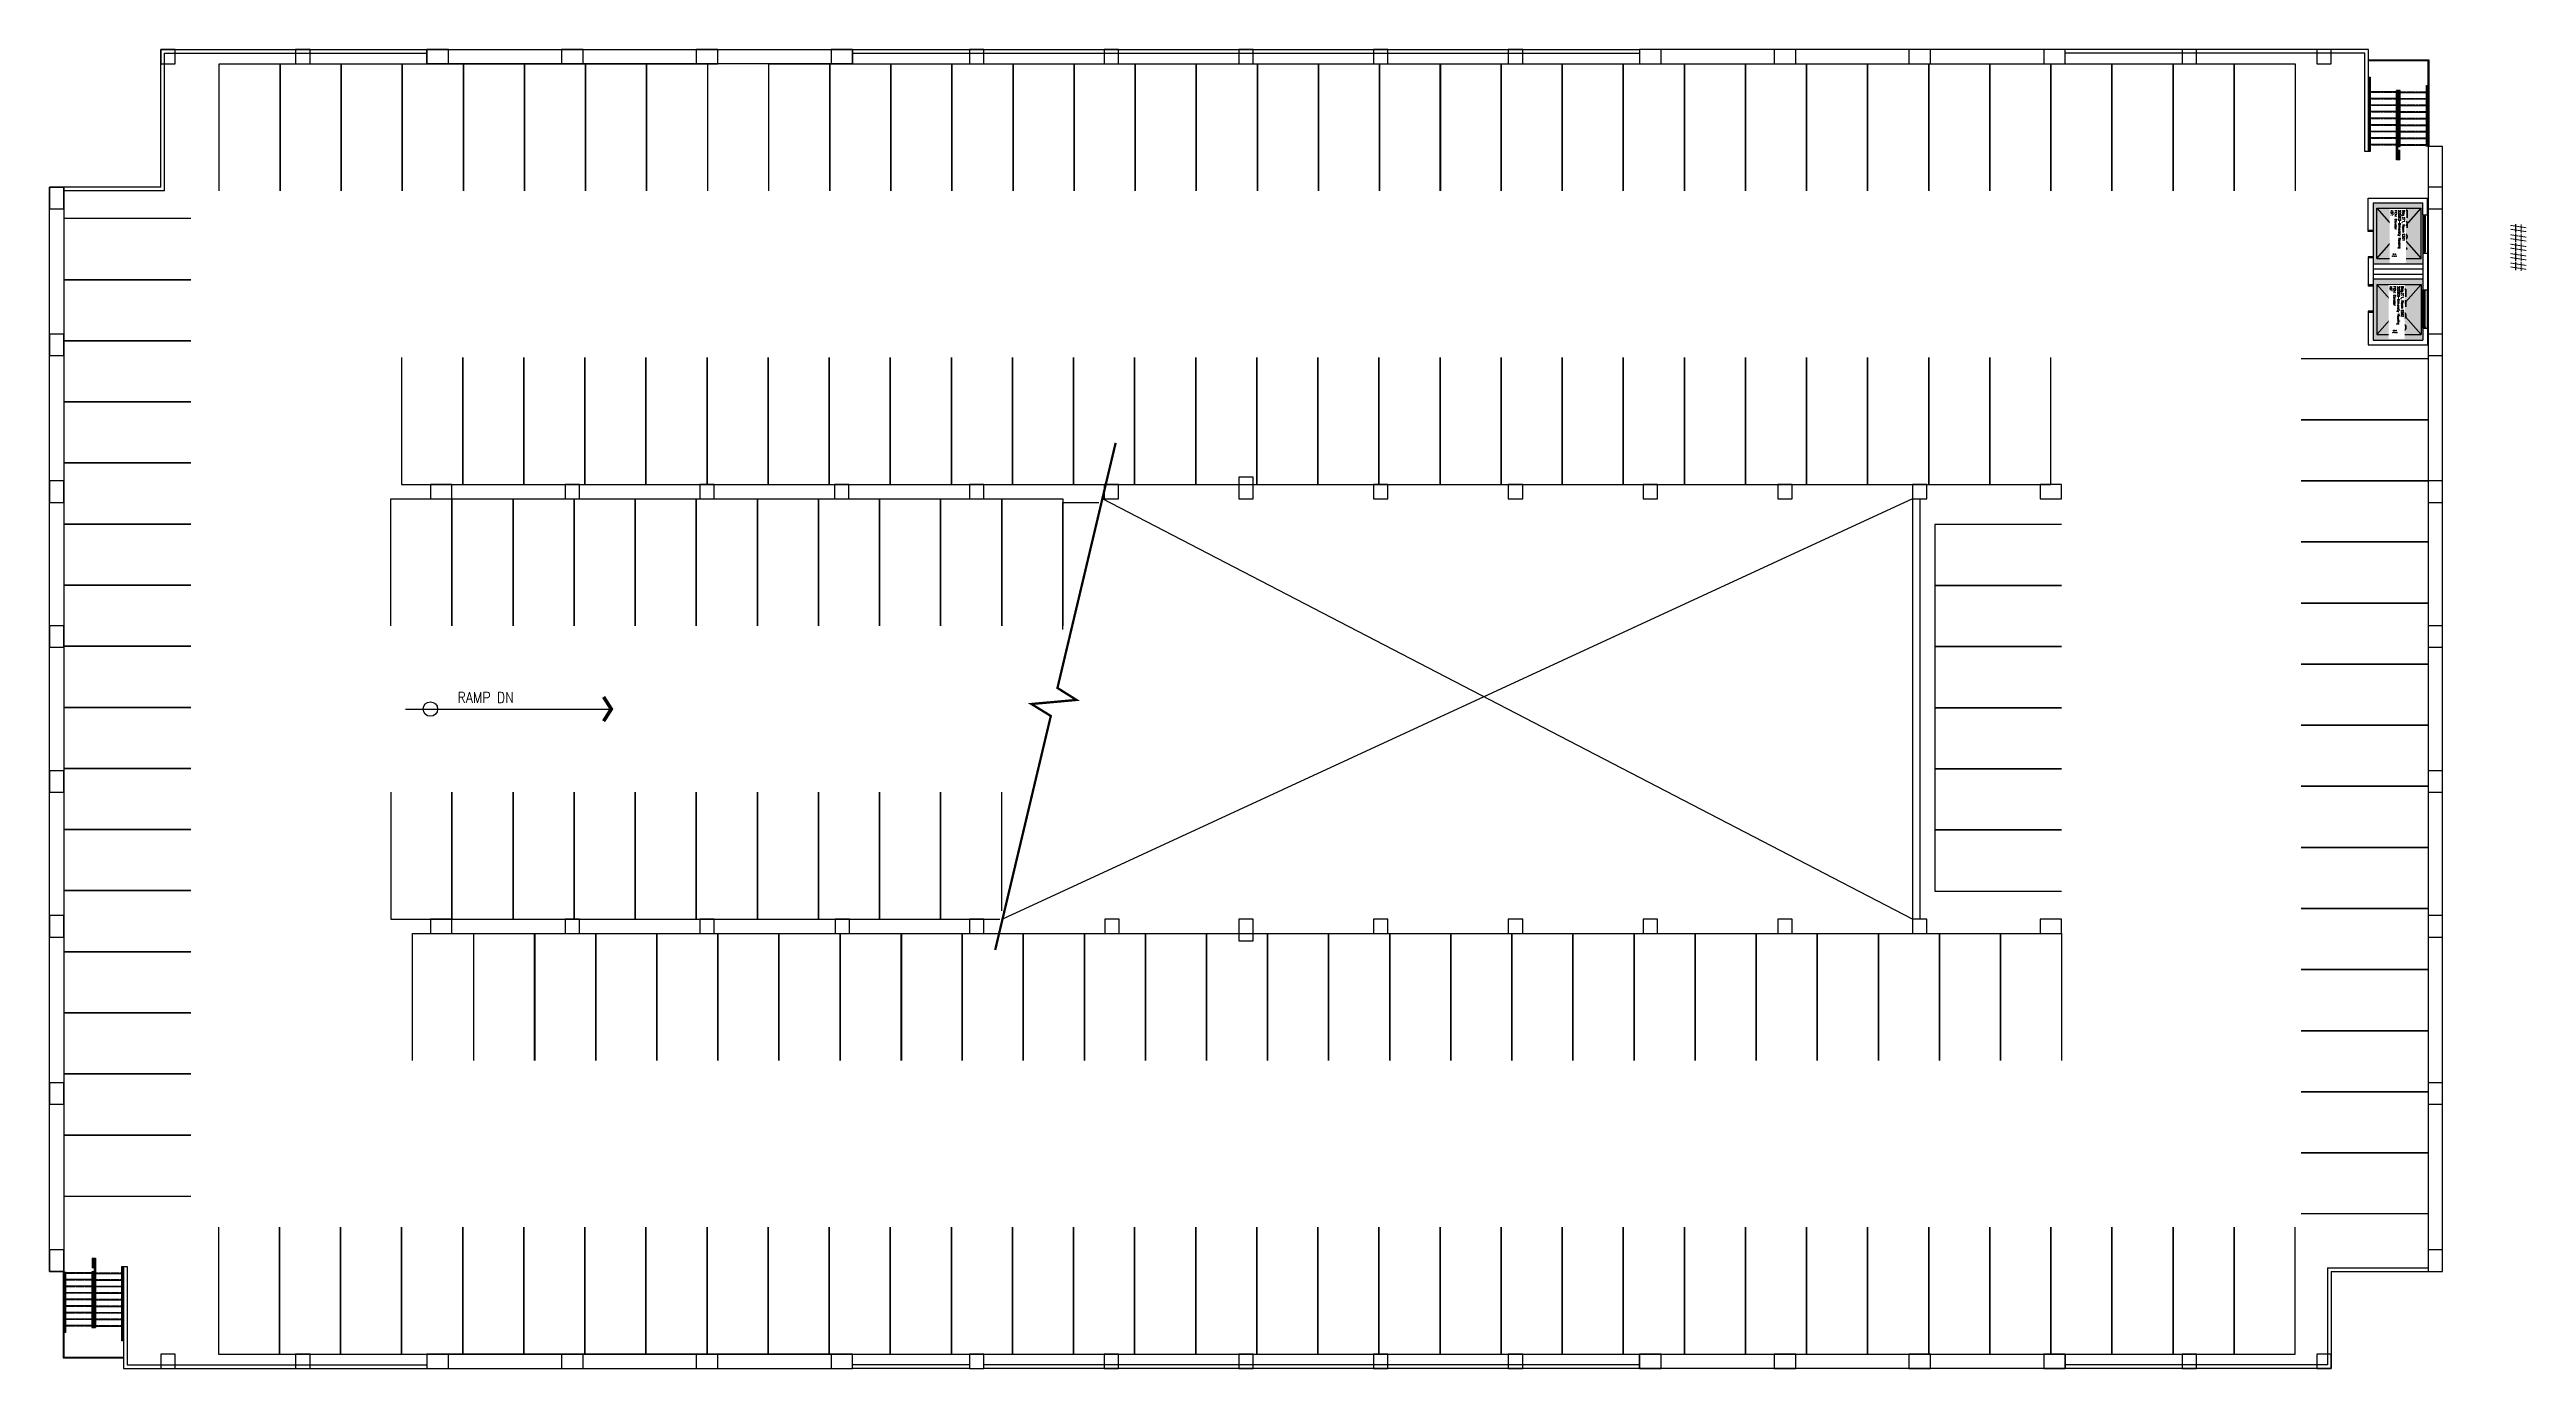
# Model space of a CAD drawing. Header units: inches. Extents: x -12 to 4124, y -12 to 2190.
import ezdxf
from ezdxf.enums import TextEntityAlignment as Align

# ---------------------------------------------------------------- set-up
doc = ezdxf.new("R2010")
doc.units = ezdxf.units.IN
doc.header["$LTSCALE"] = 10
doc.header["$MEASUREMENT"] = 0
doc.linetypes.add('HIDDEN2', pattern=[0.1875, 0.125, -0.0625])
for name, color, linetype in [('A-COLS', 5, 'CONTINUOUS'), ('A-FLOR', 3, 'CONTINUOUS'), ('A-GLAZ', 1, 'CONTINUOUS'), ('A-IDEN-RNUM', 7, 'CONTINUOUS'), ('A-IDEN-SNUM', 4, 'CONTINUOUS'), ('A-IDEN-VNUM', 4, 'CONTINUOUS'), ('A-WALL', 5, 'CONTINUOUS'), ('AREA-TEXT', 3, 'CONTINUOUS'), ('Rooms-Category-Color', 7, 'CONTINUOUS'), ('Rooms-College-Color', 7, 'CONTINUOUS'), ('Rooms-Department-Color', 7, 'CONTINUOUS'), ('Rooms-Division-Color', 7, 'CONTINUOUS'), ('Rooms-Information', 7, 'CONTINUOUS')]:
    doc.layers.add(name, color=color, linetype=linetype)
doc.styles.add('AREA', font='arial.ttf', dxfattribs={"width": 0.75, "height": 27})
doc.styles.add('ROOMSNUMBER', font='txt.shx', dxfattribs={"height": 0.03})
doc.styles.add('ROOMVNUMBER', font='simplex.shx', dxfattribs={"width": 0.85})
doc.styles.add('SIMPLEX', font='simplex.shx', dxfattribs={"width": 0.85})

msp = doc.modelspace()

# ---------------------------------------------------------------- hatches: boundary and pattern name
at = {"layer": 'Rooms-Category-Color', "true_color": 0xadadad}
for points in [[(3951, 1934), (3868, 1934), (3868, 1832), (3951, 1832)], [(3951, 1807), (3868, 1807), (3868, 1705), (3951, 1705)]]:
    msp.add_hatch(color=253, dxfattribs=at).paths.add_polyline_path(points)
at = {"layer": 'Rooms-College-Color', "true_color": 0xadadad}
for points in [[(3951, 1934), (3868, 1934), (3868, 1832), (3951, 1832)], [(3951, 1807), (3868, 1807), (3868, 1705), (3951, 1705)]]:
    msp.add_hatch(color=253, dxfattribs=at).paths.add_polyline_path(points)
at = {"layer": 'Rooms-Department-Color', "true_color": 0xacacac}
for points in [[(3951, 1934), (3868, 1934), (3868, 1832), (3951, 1832)], [(3951, 1807), (3868, 1807), (3868, 1705), (3951, 1705)]]:
    msp.add_hatch(color=253, dxfattribs=at).paths.add_polyline_path(points)
at = {"layer": 'Rooms-Division-Color', "true_color": 0xadadad}
for points in [[(3951, 1934), (3868, 1934), (3868, 1832), (3951, 1832)], [(3951, 1807), (3868, 1807), (3868, 1705), (3951, 1705)]]:
    msp.add_hatch(color=253, dxfattribs=at).paths.add_polyline_path(points)

# ---------------------------------------------------------------- linework, layer by layer
at = {"layer": 'A-COLS'}
for points in [[(174, 2166), (198, 2166), (198, 2190), (174, 2190)], [(399, 2166), (423, 2166), (423, 2190), (399, 2190)], [(654, 2166), (654, 2190), (618, 2190), (618, 2166)], [(879, 2166), (879, 2190), (843, 2190), (843, 2166)], [(1104, 2166), (1104, 2190), (1068, 2190), (1068, 2166)], [(1329, 2166), (1329, 2190), (1293, 2190), (1293, 2166)], [(1524, 2166), (1548, 2166), (1548, 2190), (1524, 2190)], [(1749, 2166), (1773, 2166), (1773, 2190), (1749, 2190)], [(1974, 2166), (1998, 2166), (1998, 2190), (1974, 2190)], [(2199, 2166), (2223, 2166), (2223, 2190), (2199, 2190)], [(2424, 2166), (2448, 2166), (2448, 2190), (2424, 2190)], [(2679, 2166), (2679, 2190), (2643, 2190), (2643, 2166)], [(2904, 2166), (2904, 2190), (2868, 2190), (2868, 2166)], [(3129, 2166), (3129, 2190), (3093, 2190), (3093, 2166)], [(3354, 2166), (3354, 2190), (3318, 2190), (3318, 2166)], [(3549, 2166), (3573, 2166), (3573, 2190), (3549, 2190)], [(3774, 2166), (3798, 2166), (3798, 2190), (3774, 2190)], [(12, 1960), (-12, 1960), (-12, 1924), (12, 1924)], [(3984, 1960), (3960, 1960), (3960, 1924), (3984, 1924)], [(12, 1715), (-12, 1715), (-12, 1679), (12, 1679)], [(3984, 1715), (3960, 1715), (3960, 1679), (3984, 1679)], [(12, 1470), (-12, 1470), (-12, 1434), (12, 1434)], [(660, 1440), (660, 1464), (624, 1464), (624, 1440)], [(849, 1440), (873, 1440), (873, 1464), (849, 1464)], [(1074, 1440), (1098, 1440), (1098, 1464), (1074, 1464)], [(1299, 1440), (1323, 1440), (1323, 1464), (1299, 1464)], [(1524, 1440), (1548, 1440), (1548, 1464), (1524, 1464)], [(1749, 1440), (1773, 1440), (1773, 1464), (1749, 1464)], [(1998, 1476), (1974, 1476), (1974, 1440), (1998, 1440)], [(2199, 1440), (2223, 1440), (2223, 1464), (2199, 1464)], [(2424, 1440), (2448, 1440), (2448, 1464), (2424, 1464)], [(2649, 1440), (2673, 1440), (2673, 1464), (2649, 1464)], [(2874, 1440), (2898, 1440), (2898, 1464), (2874, 1464)], [(3099, 1440), (3123, 1440), (3123, 1464), (3099, 1464)], [(3312, 1464), (3312, 1440), (3348, 1440), (3348, 1464)], [(3984, 1470), (3960, 1470), (3960, 1434), (3984, 1434)], [(12, 1228), (-12, 1228), (-12, 1192), (12, 1192)], [(3984, 1228), (3960, 1228), (3960, 1192), (3984, 1192)], [(12, 986), (-12, 986), (-12, 950), (12, 950)], [(3984, 986), (3960, 986), (3960, 950), (3984, 950)], [(12, 744), (-12, 744), (-12, 708), (12, 708)], [(660, 714), (660, 738), (624, 738), (624, 714)], [(849, 714), (873, 714), (873, 738), (849, 738)], [(1074, 714), (1098, 714), (1098, 738), (1074, 738)], [(1300, 714), (1324, 714), (1324, 738), (1300, 738)], [(1524, 714), (1548, 714), (1548, 738), (1524, 738)], [(1750, 714), (1774, 714), (1774, 738), (1750, 738)], [(1998, 738), (1974, 738), (1974, 702), (1998, 702)], [(2199, 714), (2223, 714), (2223, 738), (2199, 738)], [(2424, 714), (2448, 714), (2448, 738), (2424, 738)], [(2649, 714), (2673, 714), (2673, 738), (2649, 738)], [(2874, 714), (2898, 714), (2898, 738), (2874, 738)], [(3099, 714), (3123, 714), (3123, 738), (3099, 738)], [(3312, 738), (3312, 714), (3348, 714), (3348, 738)], [(3984, 744), (3960, 744), (3960, 708), (3984, 708)], [(12, 465), (-12, 465), (-12, 429), (12, 429)], [(3984, 465), (3960, 465), (3960, 429), (3984, 429)], [(12, 186), (-12, 186), (-12, 150), (12, 150)], [(3984, 186), (3960, 186), (3960, 150), (3984, 150)], [(174, -12), (198, -12), (198, 12), (174, 12)], [(399, -12), (423, -12), (423, 12), (399, 12)], [(654, -12), (654, 12), (618, 12), (618, -12)], [(879, -12), (879, 12), (843, 12), (843, -12)], [(1104, -12), (1104, 12), (1068, 12), (1068, -12)], [(1329, -12), (1329, 12), (1293, 12), (1293, -12)], [(1524, -12), (1548, -12), (1548, 12), (1524, 12)], [(1749, -12), (1773, -12), (1773, 12), (1749, 12)], [(1974, -12), (1998, -12), (1998, 12), (1974, 12)], [(2199, -12), (2223, -12), (2223, 12), (2199, 12)], [(2424, -12), (2448, -12), (2448, 12), (2424, 12)], [(2679, -12), (2679, 12), (2643, 12), (2643, -12)], [(2904, -12), (2904, 12), (2868, 12), (2868, -12)], [(3129, -12), (3129, 12), (3093, 12), (3093, -12)], [(3354, -12), (3354, 12), (3318, 12), (3318, -12)], [(3549, -12), (3573, -12), (3573, 12), (3549, 12)], [(3774, -12), (3798, -12), (3798, 12), (3774, 12)]]:
    msp.add_lwpolyline(points, close=True, dxfattribs=at)
at = {"layer": 'A-FLOR'}
for p, q in [((174, 2190), (618, 2190)), ((174, 1960), (174, 2190)), ((180, 1954), (180, 2184)), ((180, 2184), (618, 2184)), ((1329, 2190), (2643, 2190)), ((1329, 2184), (2643, 2184)), ((3860.5, 2190), (3354, 2190)), ((3854.5, 2184), (3354, 2184)), ((3854.5, 2019.9), (3854.5, 2184)), ((3860.5, 2019.9), (3860.5, 2190)), ((3960, 2028.4), (3960, 2171)), ((3961.5, 2028.4), (3961.5, 2172.5)), ((3860.5, 2019.9), (3854.5, 2019.9)), ((3861.8, 2021.4), (3860.5, 2021.4)), ((174, 1960), (12, 1960)), ((180, 1954), (12, 1954)), ((3874.3, 1925), (3948.3, 1841)), ((3874.3, 1841), (3948.3, 1925)), ((3874.3, 1798), (3948.3, 1714)), ((3948.3, 1798), (3874.3, 1714)), ((3099, 1440), (1579.3, 738)), ((3099, 738), (1746.1, 1440)), ((3099, 1440), (3099, 738)), ((3111, 1440), (3111, 738)), ((10.5, 149.5), (10.5, 5.5)), ((12, 149.5), (12, 7)), ((110.3, 156.5), (111.5, 156.5)), ((111.5, 158), (111.5, -12)), ((111.5, 158), (117.5, 158)), ((117.5, 158), (117.5, -6)), ((3792, 156), (3960, 156)), ((3792, 156), (3792, -6)), ((3798, 150), (3960, 150)), ((3798, 150), (3798, -12)), ((111.5, -12), (618, -12)), ((117.5, -6), (618, -6)), ((1524, -6), (1329, -6)), ((1524, -12), (1329, -12)), ((2643, -6), (1548, -6)), ((2643, -12), (1548, -12)), ((3792, -6), (3354, -6)), ((3798, -12), (3354, -12))]:
    msp.add_line(p, q, dxfattribs=at)
at = {"layer": 'A-FLOR', "extrusion": (1.48183e-40, 5.26122e-39, -1)}
for p, q in [((3961.5, 2172.5), (3860.5, 2172.5)), ((3960, 2171), (3860.5, 2171)), ((3860.5, 2143.9), (3863.3, 2143.9)), ((3860.5, 2142.4), (3860.5, 2143.9)), ((3861.8, 2142.4), (3860.5, 2142.4)), ((3861.8, 2021.4), (3861.8, 2142.4)), ((3863.3, 2143.9), (3863.3, 2019.9)), ((3863.3, 2119.9), (3907.3, 2119.9)), ((3907.3, 2121.4), (3907.3, 2092.9)), ((3913.3, 2121.4), (3907.3, 2121.4)), ((3907.3, 2005.9), (3907.3, 2121.4)), ((3908.8, 2119.9), (3908.8, 2093.7)), ((3911.8, 2119.9), (3908.8, 2119.9)), ((3908.8, 2119.9), (3908.8, 2007.4)), ((3957.3, 2117.9), (3913.3, 2117.9)), ((3863.3, 2108.9), (3907.3, 2108.9)), ((3863.3, 2097.9), (3907.3, 2097.9)), ((3863.3, 2086.9), (3907.3, 2086.9)), ((3863.3, 2075.9), (3907.3, 2075.9)), ((3957.3, 2106.9), (3913.3, 2106.9)), ((3957.3, 2095.9), (3913.3, 2095.9)), ((3957.3, 2084.9), (3913.3, 2084.9)), ((3957.3, 2073.9), (3913.3, 2073.9)), ((3863.3, 2064.9), (3907.3, 2064.9)), ((3863.3, 2053.9), (3907.3, 2053.9)), ((3863.3, 2042.9), (3907.3, 2042.9)), ((3863.3, 2031.9), (3907.3, 2031.9)), ((3957.3, 2062.9), (3913.3, 2062.9)), ((3957.3, 2051.9), (3913.3, 2051.9)), ((3957.3, 2040.9), (3913.3, 2040.9)), ((3957.3, 2029.9), (3913.3, 2029.9)), ((3860.5, 2019.9), (3860.5, 2021.4)), ((3860.5, 2021.4), (3861.8, 2021.4)), ((3863.3, 2019.9), (3860.5, 2019.9)), ((3912.8, 2005.9), (3907.3, 2005.9)), ((3908.8, 2007.4), (3911.3, 2007.4))]:
    msp.add_line(p, q, dxfattribs=at)
at = {"layer": 'A-FLOR', "linetype": 'HIDDEN2', "extrusion": (1.48183e-40, 5.26122e-39, -1)}
for p, q in [((3863.3, 2118.9), (3907.3, 2118.9)), ((3957.3, 2118.9), (3913.3, 2118.9)), ((3863.3, 2107.9), (3907.3, 2107.9)), ((3863.3, 2096.9), (3907.3, 2096.9)), ((3863.3, 2085.9), (3907.3, 2085.9)), ((3863.3, 2074.9), (3907.3, 2074.9)), ((3957.3, 2107.9), (3913.3, 2107.9)), ((3957.3, 2096.9), (3913.3, 2096.9)), ((3957.3, 2085.9), (3913.3, 2085.9)), ((3957.3, 2074.9), (3913.3, 2074.9)), ((3863.3, 2063.9), (3907.3, 2063.9)), ((3863.3, 2052.9), (3907.3, 2052.9)), ((3863.3, 2041.9), (3907.3, 2041.9)), ((3863.3, 2030.9), (3907.3, 2030.9)), ((3957.3, 2063.9), (3913.3, 2063.9)), ((3957.3, 2052.9), (3913.3, 2052.9)), ((3957.3, 2041.9), (3913.3, 2041.9)), ((3957.3, 2030.9), (3913.3, 2030.9))]:
    msp.add_line(p, q, dxfattribs=at)
at = {"layer": 'A-FLOR', "extrusion": (-1.48074e-40, 5.26122e-39, -1)}
for p, q in [((3911.3, 2022.4), (3911.3, 2007.4)), ((3912.8, 2005.9), (3912.8, 2022.4))]:
    msp.add_line(p, q, dxfattribs=at)
at = {"layer": 'A-FLOR', "linetype": 'Continuous'}
for p, q in [((3874.3, 1841), (3874.3, 1925)), ((3874.3, 1925), (3948.3, 1925)), ((3948.3, 1841), (3948.3, 1925)), ((3874.3, 1841), (3948.3, 1841)), ((3874.3, 1798), (3948.3, 1798)), ((3874.3, 1798), (3874.3, 1714)), ((3948.3, 1798), (3948.3, 1714)), ((3874.3, 1714), (3948.3, 1714))]:
    msp.add_line(p, q, dxfattribs=at)
at = {"layer": 'A-FLOR', "extrusion": (-1.48183e-40, -5.26122e-39, -1)}
for p, q in [((59.3, 172), (64.8, 172)), ((63.3, 170.5), (60.8, 170.5)), ((63.3, 58), (63.3, 170.5)), ((64.8, 172), (64.8, 56.5)), ((14.8, 148), (58.8, 148)), ((14.8, 137), (58.8, 137)), ((14.8, 126), (58.8, 126)), ((108.8, 146), (64.8, 146)), ((108.8, 135), (64.8, 135)), ((108.8, 34), (108.8, 158)), ((108.8, 158), (111.5, 158)), ((111.5, 156.5), (110.3, 156.5)), ((110.3, 156.5), (110.3, 35.5)), ((111.5, 158), (111.5, 156.5)), ((14.8, 115), (58.8, 115)), ((14.8, 104), (58.8, 104)), ((14.8, 93), (58.8, 93)), ((63.3, 58), (63.3, 84.3)), ((108.8, 124), (64.8, 124)), ((108.8, 113), (64.8, 113)), ((108.8, 102), (64.8, 102)), ((108.8, 91), (64.8, 91)), ((64.8, 56.5), (64.8, 85.1)), ((14.8, 82), (58.8, 82)), ((14.8, 71), (58.8, 71)), ((14.8, 60), (58.8, 60)), ((58.8, 56.5), (64.8, 56.5)), ((60.3, 58), (63.3, 58)), ((108.8, 80), (64.8, 80)), ((108.8, 69), (64.8, 69)), ((108.8, 58), (64.8, 58)), ((10.5, 5.5), (111.5, 5.5)), ((12, 7), (111.5, 7)), ((111.5, 34), (108.8, 34)), ((110.3, 35.5), (111.5, 35.5)), ((111.5, 35.5), (111.5, 34))]:
    msp.add_line(p, q, dxfattribs=at)
at = {"layer": 'A-FLOR', "extrusion": (1.48074e-40, -5.26122e-39, -1)}
for p, q in [((59.3, 172), (59.3, 155.5)), ((60.8, 155.5), (60.8, 170.5))]:
    msp.add_line(p, q, dxfattribs=at)
at = {"layer": 'A-FLOR', "linetype": 'HIDDEN2', "extrusion": (-1.48183e-40, -5.26122e-39, -1)}
for p, q in [((14.8, 147), (58.8, 147)), ((14.8, 136), (58.8, 136)), ((14.8, 125), (58.8, 125)), ((108.8, 147), (64.8, 147)), ((108.8, 136), (64.8, 136)), ((108.8, 125), (64.8, 125)), ((14.8, 114), (58.8, 114)), ((14.8, 103), (58.8, 103)), ((14.8, 92), (58.8, 92)), ((108.8, 114), (64.8, 114)), ((108.8, 103), (64.8, 103)), ((108.8, 92), (64.8, 92)), ((14.8, 81), (58.8, 81)), ((14.8, 70), (58.8, 70)), ((14.8, 59), (58.8, 59)), ((108.8, 81), (64.8, 81)), ((108.8, 70), (64.8, 70)), ((108.8, 59), (64.8, 59))]:
    msp.add_line(p, q, dxfattribs=at)
at = {"layer": 'A-FLOR', "flags": 128}
for points in [[(271, 1953.9), (271, 2165.9), (373, 2165.9), (373, 1953.9)], [(373, 1953.9), (373, 2165.9), (475, 2165.9), (475, 1953.9)], [(475, 1953.9), (475, 2165.9), (577, 2165.9), (577, 1953.9)], [(577, 1953.9), (577, 2165.9), (679, 2165.9), (679, 1953.9)], [(1329, 2190), (1329, 2166), (618, 2166), (618, 2190), (1329, 2190)], [(679, 1953.9), (679, 2165.9), (781, 2165.9), (781, 1953.9)], [(781, 1953.9), (781, 2165.9), (883, 2165.9), (883, 1953.9)], [(883, 1953.9), (883, 2165.9), (985, 2165.9), (985, 1953.9)], [(985, 1953.9), (985, 2165.9), (1087, 2165.9), (1087, 1953.9)], [(1189, 1953.9), (1189, 2165.9), (1291, 2165.9), (1291, 1953.9)], [(1291, 1953.9), (1291, 2165.9), (1393, 2165.9), (1393, 1953.9)], [(1393, 1953.9), (1393, 2165.9), (1495, 2165.9), (1495, 1953.9)], [(1495, 1953.9), (1495, 2165.9), (1597, 2165.9), (1597, 1953.9)], [(1597, 1953.9), (1597, 2165.9), (1699, 2165.9), (1699, 1953.9)], [(1699, 1953.9), (1699, 2165.9), (1801, 2165.9), (1801, 1953.9)], [(1801, 1953.9), (1801, 2165.9), (1903, 2165.9), (1903, 1953.9)], [(1903, 1953.9), (1903, 2165.9), (2005, 2165.9), (2005, 1953.9)], [(2005, 1953.9), (2005, 2165.9), (2107, 2165.9), (2107, 1953.9)], [(2107, 1953.9), (2107, 2165.9), (2209, 2165.9), (2209, 1953.9)], [(2209, 1953.9), (2209, 2165.9), (2311, 2165.9), (2311, 1953.9)], [(2310, 1953.9), (2310, 2165.9), (2412, 2165.9), (2412, 1953.9)], [(2412, 1953.9), (2412, 2165.9), (2514, 2165.9), (2514, 1953.9)], [(2514, 1953.9), (2514, 2165.9), (2616, 2165.9), (2616, 1953.9)], [(2616, 1953.9), (2616, 2165.9), (2718, 2165.9), (2718, 1953.9)], [(2643, 2190), (2643, 2166), (3354, 2166), (3354, 2190), (2643, 2190)], [(2718, 1953.9), (2718, 2165.9), (2820, 2165.9), (2820, 1953.9)], [(2820, 1953.9), (2820, 2165.9), (2922, 2165.9), (2922, 1953.9)], [(2922, 1953.9), (2922, 2165.9), (3024, 2165.9), (3024, 1953.9)], [(3024, 1953.9), (3024, 2165.9), (3126, 2165.9), (3126, 1953.9)], [(3126, 1953.9), (3126, 2165.9), (3228, 2165.9), (3228, 1953.9)], [(3228, 1953.9), (3228, 2165.9), (3330, 2165.9), (3330, 1953.9)], [(3330, 1953.9), (3330, 2165.9), (3432, 2165.9), (3432, 1953.9)], [(3432, 1953.9), (3432, 2165.9), (3534, 2165.9), (3534, 1953.9)], [(3534, 1953.9), (3534, 2165.9), (3636, 2165.9), (3636, 1953.9)], [(3636, 1953.9), (3636, 2165.9), (3738, 2165.9), (3738, 1953.9)], [(3984, 150), (3984, 2028.4), (3960, 2028.4), (3960, 150), (3984, 150)], [(-12, 150), (-12, 1960), (12, 1960), (12, 150), (-12, 150)], [(224, 1907.7), (12, 1907.7), (12, 1805.7), (224, 1805.7)], [(224, 1805.7), (12, 1805.7), (12, 1703.7), (224, 1703.7)], [(224, 1703.7), (12, 1703.7), (12, 1601.7), (224, 1601.7)], [(576, 1675.9), (576, 1463.9), (678, 1463.9), (678, 1675.9)], [(678, 1675.9), (678, 1463.9), (780, 1463.9), (780, 1675.9)], [(780, 1675.9), (780, 1463.9), (882, 1463.9), (882, 1675.9)], [(882, 1675.9), (882, 1463.9), (984, 1463.9), (984, 1675.9)], [(984, 1675.9), (984, 1463.9), (1086, 1463.9), (1086, 1675.9)], [(1086, 1675.9), (1086, 1463.9), (1188, 1463.9), (1188, 1675.9)], [(1188, 1675.9), (1188, 1463.9), (1290, 1463.9), (1290, 1675.9)], [(1290, 1675.9), (1290, 1463.9), (1392, 1463.9), (1392, 1675.9)], [(1392, 1675.9), (1392, 1463.9), (1494, 1463.9), (1494, 1675.9)], [(1494, 1675.9), (1494, 1463.9), (1596, 1463.9), (1596, 1675.9)], [(1596, 1675.9), (1596, 1463.9), (1698, 1463.9), (1698, 1675.9)], [(1698, 1675.9), (1698, 1463.9), (1800, 1463.9), (1800, 1675.9)], [(1800, 1675.9), (1800, 1463.9), (1902, 1463.9), (1902, 1675.9)], [(1902, 1675.9), (1902, 1463.9), (2004, 1463.9), (2004, 1675.9)], [(2004, 1675.9), (2004, 1463.9), (2106, 1463.9), (2106, 1675.9)], [(2106, 1675.9), (2106, 1463.9), (2208, 1463.9), (2208, 1675.9)], [(2208, 1675.9), (2208, 1463.9), (2310, 1463.9), (2310, 1675.9)], [(2310, 1675.9), (2310, 1463.9), (2412, 1463.9), (2412, 1675.9)], [(2412, 1675.9), (2412, 1463.9), (2514, 1463.9), (2514, 1675.9)], [(2514, 1675.9), (2514, 1463.9), (2616, 1463.9), (2616, 1675.9)], [(2616, 1675.9), (2616, 1463.9), (2718, 1463.9), (2718, 1675.9)], [(2718, 1675.9), (2718, 1463.9), (2820, 1463.9), (2820, 1675.9)], [(2820, 1675.9), (2820, 1463.9), (2922, 1463.9), (2922, 1675.9)], [(2922, 1675.9), (2922, 1463.9), (3024, 1463.9), (3024, 1675.9)], [(3024, 1675.9), (3024, 1463.9), (3126, 1463.9), (3126, 1675.9)], [(3126, 1675.9), (3126, 1463.9), (3228, 1463.9), (3228, 1675.9)], [(3228, 1675.9), (3228, 1463.9), (3330, 1463.9), (3330, 1675.9)], [(3748, 1673.9), (3960, 1673.9), (3960, 1571.9), (3748, 1571.9)], [(224, 1601.7), (12, 1601.7), (12, 1499.7), (224, 1499.7)], [(3748, 1571.9), (3960, 1571.9), (3960, 1469.9), (3748, 1469.9)], [(224, 1499.7), (12, 1499.7), (12, 1397.7), (224, 1397.7)], [(3748, 1469.9), (3960, 1469.9), (3960, 1367.9), (3748, 1367.9)], [(558, 1227.9), (558, 1439.9), (660, 1439.9), (660, 1227.9)], [(660, 1227.9), (660, 1439.9), (762, 1439.9), (762, 1227.9)], [(762, 1227.9), (762, 1439.9), (864, 1439.9), (864, 1227.9)], [(864, 1227.9), (864, 1439.9), (966, 1439.9), (966, 1227.9)], [(966, 1227.9), (966, 1439.9), (1068, 1439.9), (1068, 1227.9)], [(1068, 1227.9), (1068, 1439.9), (1170, 1439.9), (1170, 1227.9)], [(1170, 1227.9), (1170, 1439.9), (1272, 1439.9), (1272, 1227.9)], [(1272, 1227.9), (1272, 1439.9), (1374, 1439.9), (1374, 1227.9)], [(1374, 1227.9), (1374, 1439.9), (1476, 1439.9), (1476, 1227.9)], [(1476, 1227.9), (1476, 1439.9), (1578, 1439.9), (1578, 1227.9)], [(1578, 1227.9), (1578, 1439.9), (1680, 1439.9), (1680, 1227.9)], [(1680, 1221.9), (1680, 1433.9), (1740, 1433.9)], [(224, 1397.7), (12, 1397.7), (12, 1295.7), (224, 1295.7)], [(3348, 1397.1), (3136, 1397.1), (3136, 1295.1), (3348, 1295.1)], [(3748, 1367.9), (3960, 1367.9), (3960, 1265.9), (3748, 1265.9)], [(224, 1295.7), (12, 1295.7), (12, 1193.7), (224, 1193.7)], [(3348, 1295.1), (3136, 1295.1), (3136, 1193.1), (3348, 1193.1)], [(3748, 1265.9), (3960, 1265.9), (3960, 1163.9), (3748, 1163.9)], [(224, 1193.7), (12, 1193.7), (12, 1091.7), (224, 1091.7)], [(3348, 1193.1), (3136, 1193.1), (3136, 1091.1), (3348, 1091.1)], [(3748, 1163.9), (3960, 1163.9), (3960, 1061.9), (3748, 1061.9)], [(224, 1091.7), (12, 1091.7), (12, 989.7), (224, 989.7)], [(3348, 1091.1), (3136, 1091.1), (3136, 989.1), (3348, 989.1)], [(3748, 1061.9), (3960, 1061.9), (3960, 959.9), (3748, 959.9)], [(224, 989.7), (12, 989.7), (12, 887.7), (224, 887.7)], [(3348, 989.1), (3136, 989.1), (3136, 887.1), (3348, 887.1)], [(3748, 959.9), (3960, 959.9), (3960, 857.9), (3748, 857.9)], [(558, 949.9), (558, 737.9), (660, 737.9), (660, 949.9)], [(660, 949.9), (660, 737.9), (762, 737.9), (762, 949.9)], [(762, 949.9), (762, 737.9), (864, 737.9), (864, 949.9)], [(864, 949.9), (864, 737.9), (966, 737.9), (966, 949.9)], [(966, 949.9), (966, 737.9), (1068, 737.9), (1068, 949.9)], [(1068, 949.9), (1068, 737.9), (1170, 737.9), (1170, 949.9)], [(1170, 949.9), (1170, 737.9), (1272, 737.9), (1272, 949.9)], [(1272, 949.9), (1272, 737.9), (1374, 737.9), (1374, 949.9)], [(1374, 949.9), (1374, 737.9), (1476, 737.9), (1476, 949.9)], [(1476, 949.9), (1476, 737.9), (1574.7, 737.9)], [(1578, 752), (1578, 949.9)], [(224, 887.7), (12, 887.7), (12, 785.7), (224, 785.7)], [(3348, 887.1), (3136, 887.1), (3136, 785.1), (3348, 785.1)], [(3748, 857.9), (3960, 857.9), (3960, 755.9), (3748, 755.9)], [(224, 785.7), (12, 785.7), (12, 683.7), (224, 683.7)], [(3748, 755.9), (3960, 755.9), (3960, 653.9), (3748, 653.9)], [(594, 501.9), (594, 713.9), (696, 713.9), (696, 501.9)], [(696.5, 501.9), (696.5, 713.9), (798.5, 713.9), (798.5, 501.9)], [(798, 501.9), (798, 713.9), (900, 713.9), (900, 501.9)], [(900, 501.9), (900, 713.9), (1002, 713.9), (1002, 501.9)], [(1002, 501.9), (1002, 713.9), (1104, 713.9), (1104, 501.9)], [(1104, 501.9), (1104, 713.9), (1206, 713.9), (1206, 501.9)], [(1206, 501.9), (1206, 713.9), (1308, 713.9), (1308, 501.9)], [(1308.5, 501.9), (1308.5, 713.9), (1410.5, 713.9), (1410.5, 501.9)], [(1410, 501.9), (1410, 713.9), (1512, 713.9), (1512, 501.9)], [(1512, 501.9), (1512, 713.9), (1614, 713.9), (1614, 501.9)], [(1614, 501.9), (1614, 713.9), (1716, 713.9), (1716, 501.9)], [(1716, 501.9), (1716, 713.9), (1818, 713.9), (1818, 501.9)], [(1818, 501.9), (1818, 713.9), (1920, 713.9), (1920, 501.9)], [(1920, 501.9), (1920, 713.9), (2022, 713.9), (2022, 501.9)], [(2022, 501.9), (2022, 713.9), (2124, 713.9), (2124, 501.9)], [(2124, 501.9), (2124, 713.9), (2226, 713.9), (2226, 501.9)], [(2226, 501.9), (2226, 713.9), (2328, 713.9), (2328, 501.9)], [(2328, 501.9), (2328, 713.9), (2430, 713.9), (2430, 501.9)], [(2430, 501.9), (2430, 713.9), (2532, 713.9), (2532, 501.9)], [(2532, 501.9), (2532, 713.9), (2634, 713.9), (2634, 501.9)], [(2634, 501.9), (2634, 713.9), (2736, 713.9), (2736, 501.9)], [(2736, 501.9), (2736, 713.9), (2838, 713.9), (2838, 501.9)], [(2838, 501.9), (2838, 713.9), (2940, 713.9), (2940, 501.9)], [(2940, 501.9), (2940, 713.9), (3042, 713.9), (3042, 501.9)], [(3042, 501.9), (3042, 713.9), (3144, 713.9), (3144, 501.9)], [(3144, 501.9), (3144, 713.9), (3246, 713.9), (3246, 501.9)], [(3246, 501.9), (3246, 713.9), (3348, 713.9), (3348, 501.9)], [(224, 683.7), (12, 683.7), (12, 581.7), (224, 581.7)], [(3748, 653.9), (3960, 653.9), (3960, 551.9), (3748, 551.9)], [(224, 581.7), (12, 581.7), (12, 479.7), (224, 479.7)], [(3748, 551.9), (3960, 551.9), (3960, 449.9), (3748, 449.9)], [(224, 479.7), (12, 479.7), (12, 377.7), (224, 377.7)], [(3748, 449.9), (3960, 449.9), (3960, 347.9), (3748, 347.9)], [(224, 377.7), (12, 377.7), (12, 275.7), (224, 275.7)], [(3748, 347.9), (3960, 347.9), (3960, 245.9), (3748, 245.9)], [(270, 223.9), (270, 11.9), (372, 11.9), (372, 223.9)], [(372, 223.9), (372, 11.9), (474, 11.9), (474, 223.9)], [(474, 223.9), (474, 11.9), (576, 11.9), (576, 223.9)], [(576, 223.9), (576, 11.9), (678, 11.9), (678, 223.9)], [(678, 223.9), (678, 11.9), (780, 11.9), (780, 223.9)], [(780, 223.9), (780, 11.9), (882, 11.9), (882, 223.9)], [(882, 223.9), (882, 11.9), (984, 11.9), (984, 223.9)], [(984, 223.9), (984, 11.9), (1086, 11.9), (1086, 223.9)], [(1086, 223.9), (1086, 11.9), (1188, 11.9), (1188, 223.9)], [(1188, 223.9), (1188, 11.9), (1290, 11.9), (1290, 223.9)], [(1290, 223.9), (1290, 11.9), (1392, 11.9), (1392, 223.9)], [(1392, 223.9), (1392, 11.9), (1494, 11.9), (1494, 223.9)], [(1494, 223.9), (1494, 11.9), (1596, 11.9), (1596, 223.9)], [(1596, 223.9), (1596, 11.9), (1698, 11.9), (1698, 223.9)], [(1698, 223.9), (1698, 11.9), (1800, 11.9), (1800, 223.9)], [(1800, 223.9), (1800, 11.9), (1902, 11.9), (1902, 223.9)], [(1902, 223.9), (1902, 11.9), (2004, 11.9), (2004, 223.9)], [(2004, 223.9), (2004, 11.9), (2106, 11.9), (2106, 223.9)], [(2106, 223.9), (2106, 11.9), (2208, 11.9), (2208, 223.9)], [(2208, 223.9), (2208, 11.9), (2310, 11.9), (2310, 223.9)], [(2310, 223.9), (2310, 11.9), (2412, 11.9), (2412, 223.9)], [(2412, 223.9), (2412, 11.9), (2514, 11.9), (2514, 223.9)], [(2514, 223.9), (2514, 11.9), (2616, 11.9), (2616, 223.9)], [(2616, 223.9), (2616, 11.9), (2718, 11.9), (2718, 223.9)], [(2718, 223.9), (2718, 11.9), (2820, 11.9), (2820, 223.9)], [(2820, 223.9), (2820, 11.9), (2922, 11.9), (2922, 223.9)], [(2922, 223.9), (2922, 11.9), (3024, 11.9), (3024, 223.9)], [(3024, 223.9), (3024, 11.9), (3126, 11.9), (3126, 223.9)], [(3126, 223.9), (3126, 11.9), (3228, 11.9), (3228, 223.9)], [(3228, 223.9), (3228, 11.9), (3330, 11.9), (3330, 223.9)], [(3330, 223.9), (3330, 11.9), (3432, 11.9), (3432, 223.9)], [(3432, 223.9), (3432, 11.9), (3534, 11.9), (3534, 223.9)], [(3534, 223.9), (3534, 11.9), (3636, 11.9), (3636, 223.9)], [(3636, 223.9), (3636, 11.9), (3738, 11.9), (3738, 223.9)], [(3354, -12), (2643, -12), (2643, 12), (3354, 12), (3354, -12)]]:
    msp.add_lwpolyline(points, dxfattribs=at)
at = {"layer": 'A-FLOR', "extrusion": (1.48183e-40, 5.26122e-39, -1)}
for points in [[(-3913.3, 2028.4), (-3913.3, 2121.4), (-3907.3, 2121.4), (-3907.3, 2028.4)], [(-3911.8, 2029.9), (-3911.8, 2119.9), (-3908.8, 2119.9), (-3908.8, 2029.9)]]:
    msp.add_lwpolyline(points, close=True, dxfattribs=at)
msp.add_lwpolyline([(-3957.3, 2028.4), (-3957.3, 2129.9), (-3960, 2129.9), (-3960, 2128.4), (-3958.8, 2128.4), (-3958.8, 2028.4)], dxfattribs=at)
at = {"layer": 'A-FLOR', "const_width": 3.84}
msp.add_lwpolyline([(1567.1, 686.6), (1660, 1077.4), (1627.6, 1097.3), (1702.9, 1104.1), (1671.1, 1124.1), (1756.5, 1483.8), (1768.3, 1533.3)], dxfattribs=at)
at = {"layer": 'A-FLOR', "elevation": 0}
msp.add_lwpolyline([(582.6, 1088.9), (926.1, 1088.9)], dxfattribs=at)
msp.add_lwpolyline([(913.2, 1109.1, 6, 6, 0), (926.1, 1088.9, 6, 6, 0), (913.2, 1068.7, 0, 0, 0)], format="xyseb", dxfattribs=at)
at = {"layer": 'A-FLOR', "extrusion": (-1.48183e-40, -5.26122e-39, -1)}
msp.add_lwpolyline([(-14.8, 149.5), (-14.8, 48), (-12, 48), (-12, 49.5), (-13.3, 49.5), (-13.3, 149.5)], dxfattribs=at)
for points in [[(-58.8, 149.5), (-58.8, 56.5), (-64.8, 56.5), (-64.8, 149.5)], [(-60.3, 148), (-60.3, 58), (-63.3, 58), (-63.3, 148)]]:
    msp.add_lwpolyline(points, close=True, dxfattribs=at)
at = {"layer": 'A-FLOR', "flags": 128}
msp.add_lwpolyline([(618, -12), (1329, -12), (1329, 12), (618, 12)], close=True, dxfattribs=at)
at = {"layer": 'A-FLOR'}
msp.add_circle((624, 1088.9, 0), 12, dxfattribs=at)
at = {"layer": 'A-GLAZ', "linetype": 'Continuous'}
for p, q in [((3951, 1912), (3951, 1852)), ((3952.9, 1912), (3952.9, 1852)), ((3953.1, 1912), (3953.1, 1852)), ((3955, 1912), (3955, 1852)), ((3959, 1914), (3959, 1850)), ((3868, 1832), (3951, 1832)), ((3868, 1824), (3951, 1824)), ((3868, 1815), (3951, 1815)), ((3868, 1807), (3951, 1807)), ((3951, 1727), (3951, 1787)), ((3952.9, 1727), (3952.9, 1787)), ((3953.1, 1727), (3953.1, 1787)), ((3955, 1727), (3955, 1787)), ((3959, 1725), (3959, 1789))]:
    msp.add_line(p, q, dxfattribs=at)
at = {"layer": 'A-WALL', "linetype": 'Continuous'}
for p, q in [((3860, 1886), (3860, 1942)), ((3860, 1942), (3959, 1942)), ((3868, 1934), (3868, 1705)), ((3868, 1934), (3951, 1934)), ((3951, 1914), (3951, 1934)), ((3951, 1914), (3959, 1914)), ((3951, 1914), (3955, 1914)), ((3951, 1914), (3951, 1912)), ((3951, 1912), (3955, 1912)), ((3955, 1912), (3955, 1914)), ((3959, 1914), (3959, 1942)), ((3868, 1888), (3860, 1888)), ((3868, 1886), (3860, 1886)), ((3860, 1844), (3860, 1795)), ((3868, 1844), (3860, 1844)), ((3868, 1842), (3860, 1842)), ((3951, 1852), (3955, 1852)), ((3951, 1852), (3951, 1850)), ((3951, 1851), (3951, 1789)), ((3951, 1850), (3959, 1850)), ((3955, 1850), (3955, 1852)), ((3959, 1850), (3959, 1789)), ((3868, 1797), (3860, 1797)), ((3868, 1795), (3860, 1795)), ((3951, 1789), (3959, 1789)), ((3951, 1787), (3951, 1789)), ((3951, 1787), (3955, 1787)), ((3955, 1789), (3955, 1787)), ((3860, 1753), (3860, 1697)), ((3868, 1753), (3860, 1753)), ((3868, 1751), (3860, 1751)), ((3860, 1697), (3959, 1697)), ((3868, 1705), (3951, 1705)), ((3951, 1727), (3955, 1727)), ((3951, 1725), (3951, 1727)), ((3951, 1725), (3951, 1705)), ((3951, 1725), (3959, 1725)), ((3951, 1725), (3955, 1725)), ((3955, 1727), (3955, 1725)), ((3959, 1725), (3959, 1697))]:
    msp.add_line(p, q, dxfattribs=at)

# ---------------------------------------------------------------- texts
at = {"layer": 'A-FLOR', "style": 'SIMPLEX', "width": 0.85}
msp.add_text('RAMP DN', height=18, rotation=359.9994, dxfattribs=at).set_placement((716.3, 1117.2, 0), align=Align.TOP_CENTER)
at = {"layer": 'A-IDEN-RNUM', "style": 'ROOMSNUMBER', "width": 0.85}
for s, p in [('E501-00', (3903.4, 1848.3)), ('E502-00', (3904.4, 1720.8))]:
    msp.add_text(s, height=1, dxfattribs=at).set_placement(p, align=Align.MIDDLE)
at = {"layer": 'A-IDEN-SNUM', "style": 'ROOMSNUMBER', "width": 0.85}
for s, p in [('2710E50100', (3903.4, 1845.1)), ('2710E50200', (3904.4, 1717.5))]:
    msp.add_text(s, height=1, dxfattribs=at).set_placement(p, align=Align.MIDDLE)
at = {"layer": 'A-IDEN-VNUM', "style": 'ROOMVNUMBER', "width": 0.85}
for s, p in [('E501', (3897.7, 1887)), ('E502', (3895.8, 1755.1))]:
    msp.add_text(s, height=27, rotation=270, dxfattribs=at).set_placement(p, align=Align.CENTER)
at = {"layer": 'AREA-TEXT', "style": 'AREA', "width": 0.75}
msp.add_text('#####', height=27, rotation=270, dxfattribs=at).set_placement((4110.8, 1859.7), align=Align.MIDDLE_CENTER)

# ---------------------------------------------------------------- next in the draw order: texts
at = {"layer": 'Rooms-Information', "char_height": 3.857, "width": 86.4, "attachment_point": 7, "rotation": 270, "style": 'ROOMVNUMBER', "bg_fill": 3, "box_fill_scale": 1.5, "bg_fill_color": 256, "bg_fill_true_color": 13158600, "bg_fill_transparency": 0}
for s, insert in [('Bldg.271, Room E501^M^J205200-University Housing^M^JFICM: Elevator^M^JASF: ', (3897.7, 1922)), ('Bldg.271, Room E502^M^J205200-University Housing^M^JFICM: Elevator^M^JASF: ', (3895.8, 1795))]:
    msp.add_mtext(s, dxfattribs=dict(at, insert=insert))

doc.saveas('drawing.dxf')
